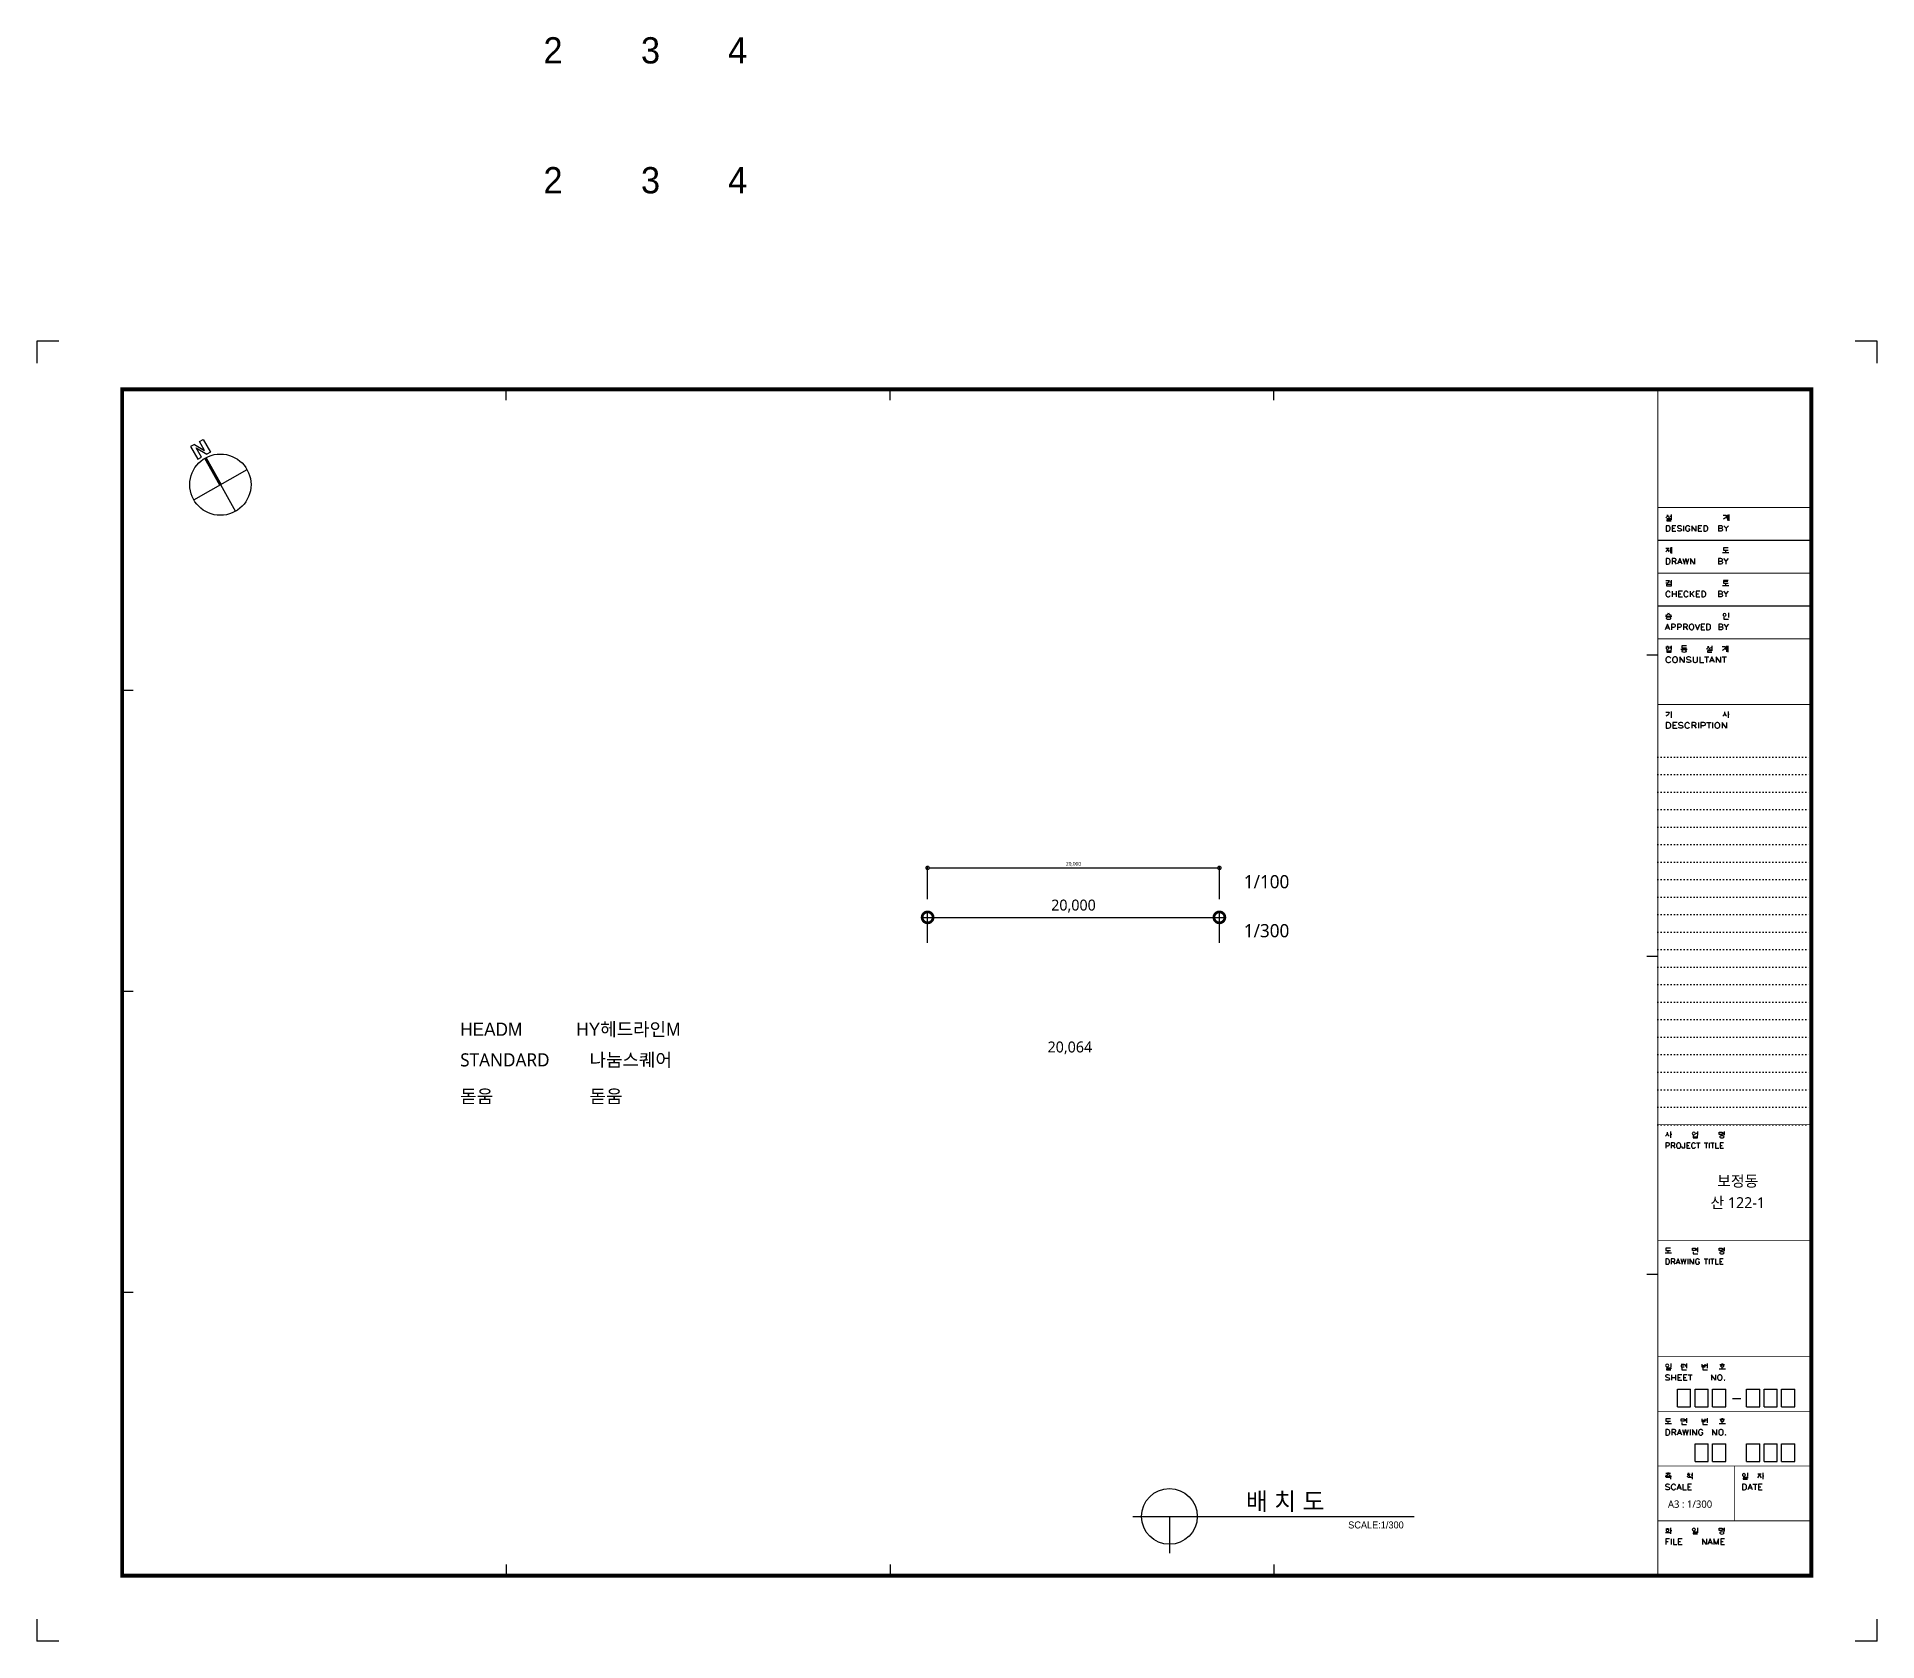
# Model space of a CAD drawing. Header units: millimetres. Extents: x 107602 to 329326, y 78309 to 188874.
# Drawn here: x 107602 to 233752, y 78309 to 188269 of the extents above; entities that cross this region are included whole.
import ezdxf
from ezdxf.enums import TextEntityAlignment as Align

# ---------------------------------------------------------------- set-up
doc = ezdxf.new("R2010")
doc.units = ezdxf.units.MM
doc.header["$LTSCALE"] = 300
doc.linetypes.add('DOT', pattern=[0.25, 0, -0.25])
for name, color, linetype in [('DIM', 7, 'Continuous'), ('sheet', 7, 'Continuous'), ('SYM', 7, 'Continuous'), ('TXT', 3, 'Continuous')]:
    doc.layers.add(name, color=color, linetype=linetype)
doc.styles.add('HEADM', font='H2HDRM.TTF')
doc.styles.get("Standard").update_dxf_attribs({"font": 'NanumGothic.ttf'})
doc.styles.add('돋움', font='')
doc.styles.get('돋움').set_extended_font_data('Dotum')
doc.dimstyles.new('MAdim100', dxfattribs={"dimscale": 100, "dimtxt": 2.5, "dimasz": 5, "dimexe": 1.5, "dimexo": 2, "dimgap": 1, "dimtad": 1, "dimtoh": 1, "dimdec": 0, "dimzin": 0, "dimdsep": 46, "dimlunit": 6, "dimtxsty": 'Standard', "dimblk": 'DOTSMALL', "dimcen": 1.5, "dimdle": 1.5, "dimclrd": 1, "dimclre": 1, "dimclrt": 3, "dimazin": 0, "dimtfac": 1, "dimtdec": 0, "dimtix": 1, "dimtmove": 2, "dimatfit": 3, "dimldrblk": 'DOTSMALL', "dimfxl": 1.5, "dimtolj": 1, "dimtzin": 0, "dimlwd": -1, "dimlwe": -1, "dimarcsym": 0})
doc.dimstyles.new('MAdim100-N.LINE', dxfattribs={"dimscale": 300, "dimtxt": 2.5, "dimasz": 5, "dimexe": 1.5, "dimexo": 2, "dimgap": 1, "dimtad": 1, "dimtoh": 1, "dimdec": 0, "dimzin": 0, "dimdsep": 46, "dimlunit": 6, "dimtxsty": 'Standard', "dimblk": 'DOTSMALL', "dimcen": 1.5, "dimdle": 1.5, "dimse1": 1, "dimse2": 1, "dimsd1": 1, "dimsd2": 1, "dimclrd": 1, "dimclre": 1, "dimclrt": 3, "dimazin": 0, "dimtfac": 1, "dimtdec": 0, "dimtix": 1, "dimtmove": 2, "dimatfit": 3, "dimldrblk": 'DOTSMALL', "dimfxl": 1.5, "dimtolj": 1, "dimtzin": 0, "dimlwd": -1, "dimlwe": -1, "dimarcsym": 0})
doc.dimstyles.new('MAdim300', dxfattribs={"dimscale": 300, "dimtxt": 2.5, "dimasz": 5, "dimexe": 1.5, "dimexo": 2, "dimgap": 1, "dimtad": 1, "dimtoh": 1, "dimdec": 0, "dimzin": 0, "dimdsep": 46, "dimlunit": 6, "dimtxsty": 'Standard', "dimblk": 'DOTSMALL', "dimcen": 1.5, "dimdle": 1.5, "dimclrd": 1, "dimclre": 1, "dimclrt": 3, "dimazin": 0, "dimtfac": 1, "dimtdec": 0, "dimtix": 1, "dimtmove": 2, "dimatfit": 3, "dimldrblk": 'DOTSMALL', "dimfxl": 1.5, "dimtolj": 1, "dimtzin": 0, "dimlwd": -1, "dimlwe": -1, "dimarcsym": 0})

msp = doc.modelspace()

# ---------------------------------------------------------------- texts
at = {"layer": 'DIM'}
for s, p in [('1/100', (190338.2, 129912.7)), ('1/300', (190338.2, 126555.5))]:
    msp.add_text(s, height=900, dxfattribs=at).set_placement(p)
at = {"layer": 'TXT'}
for s, height, style, p in [('2 ', 1800, 'HEADM', (142332.1, 186442.2)), ('3', 1800, 'HEADM', (149014.6, 186442.2)), ('4', 1800, 'HEADM', (154985.2, 186442.2)), ('2 ', 1800, 'HEADM', (142332.1, 177539.2)), ('3', 1800, 'HEADM', (149014.6, 177539.2)), ('4', 1800, 'HEADM', (154985.2, 177539.2)), ('HEADM', 900, 'HEADM', (136625.5, 119801)), ('HY헤드라인M', 900, 'HEADM', (144583.9, 119801)), ('돋움', 900, '돋움', (136625.5, 115203.7)), ('돋움', 900, '돋움', (145488.3, 115203.7))]:
    msp.add_text(s, height=height, dxfattribs=dict(at, style=style)).set_placement(p)
for s, height, p in [('STANDARD', 900, (136625.5, 117701)), ('나눔스퀘어', 900, (145488.3, 117701)), ('A3 : 1/300', 500, (219408, 87453))]:
    msp.add_text(s, height=height, dxfattribs=at).set_placement(p)
for s, p in [('보정동', (224195.3, 109852.7)), ('산 122-1', (224195.3, 108381.4))]:
    msp.add_text(s, height=750, dxfattribs=at).set_placement(p, align=Align.MIDDLE)
at = {"layer": 'TXT', "style": 'HEADM'}
for s, height, p in [('배 치 도', 1200, (193177.1, 87904.7, 1000)), ('SCALE:1/300', 480, (199395.1, 86284.7, 1000))]:
    msp.add_text(s, height=height, dxfattribs=at).set_placement(p, align=Align.MIDDLE)

# ---------------------------------------------------------------- blocks, each defined once
blk = doc.blocks.new('MA. A3 sheet')
at = {"layer": 'sheet', "color": 9}
for p, q in [((500, 29700), (0, 29700)), ((0, 29700), (0, 29200)), ((42050, 29700), (41550, 29700)), ((42050, 29200), (42050, 29700)), ((10722, 28350), (10722, 28600)), ((19495, 28350), (19495, 28600)), ((28267, 28350), (28267, 28600)), ((37040, 22525), (36790, 22525)), ((1950, 21725), (2200, 21725)), ((36790, 15650), (37040, 15650)), ((1950, 14850), (2200, 14850)), ((37040, 8375), (36790, 8375)), ((1950, 7975), (2200, 7975)), ((10722, 1750), (10722, 1500)), ((19495, 1750), (19495, 1500)), ((28267, 1750), (28267, 1500)), ((0, 500), (0, 0)), ((42050, 0), (42050, 500)), ((500, 0), (0, 0)), ((42050, 0), (41550, 0))]:
    blk.add_line(p, q, dxfattribs=at)
at = {"layer": 'sheet', "color": 9, "linetype": 'DOT'}
for p, q in [((37040, 20200), (40548, 20200)), ((37040, 19800), (40548, 19800)), ((37040, 19400), (40548, 19400)), ((37040, 19000), (40548, 19000)), ((37040, 18600), (40548, 18600)), ((37040, 18200), (40548, 18200)), ((37040, 17800), (40548, 17800)), ((37040, 17400), (40548, 17400)), ((37040, 17000), (40548, 17000)), ((37040, 16600), (40548, 16600)), ((37040, 16200), (40548, 16200)), ((37040, 15800), (40548, 15800)), ((37040, 15400), (40548, 15400)), ((37040, 15000), (40548, 15000)), ((37040, 14600), (40548, 14600)), ((37040, 14200), (40548, 14200)), ((37040, 13800), (40548, 13800)), ((37040, 13400), (40548, 13400)), ((37040, 13000), (40548, 13000)), ((37040, 12600), (40548, 12600)), ((37040, 12200), (40548, 12200)), ((37040, 11800), (40548, 11800))]:
    blk.add_line(p, q, dxfattribs=at)
at = {"layer": 'sheet', "color": 7}
for p, q in [((37488, 5355), (37488, 5755)), ((37488, 5755), (37788, 5755)), ((37788, 5355), (37788, 5755)), ((37888, 5755), (38188, 5755)), ((37888, 5355), (37888, 5755)), ((38188, 5355), (38188, 5755)), ((38288, 5755), (38588, 5755)), ((38288, 5355), (38288, 5755)), ((38588, 5355), (38588, 5755)), ((38741, 5548), (38938, 5548)), ((39065, 5755), (39365, 5755)), ((39065, 5355), (39065, 5755)), ((39365, 5355), (39365, 5755)), ((39465, 5755), (39765, 5755)), ((39465, 5355), (39465, 5755)), ((39765, 5355), (39765, 5755)), ((39865, 5755), (40165, 5755)), ((39865, 5355), (39865, 5755)), ((40165, 5355), (40165, 5755)), ((37488, 5355), (37788, 5355)), ((37888, 5355), (38188, 5355)), ((38288, 5355), (38588, 5355)), ((39065, 5355), (39365, 5355)), ((39465, 5355), (39765, 5355)), ((39865, 5355), (40165, 5355)), ((37888, 4105), (37888, 4505)), ((37888, 4505), (38188, 4505)), ((38188, 4105), (38188, 4505)), ((38288, 4505), (38588, 4505)), ((38288, 4105), (38288, 4505)), ((38588, 4105), (38588, 4505)), ((39065, 4505), (39365, 4505)), ((39065, 4105), (39065, 4505)), ((39365, 4105), (39365, 4505)), ((39465, 4105), (39465, 4505)), ((39465, 4505), (39765, 4505)), ((39765, 4105), (39765, 4505)), ((39865, 4505), (40165, 4505)), ((39865, 4105), (39865, 4505)), ((40165, 4105), (40165, 4505)), ((37888, 4105), (38188, 4105)), ((38288, 4105), (38588, 4105)), ((39065, 4105), (39365, 4105)), ((39465, 4105), (39765, 4105)), ((39865, 4105), (40165, 4105))]:
    blk.add_line(p, q, dxfattribs=at)
at = {"layer": 'sheet', "color": 9, "const_width": 90}
blk.add_lwpolyline([(40548, 1500), (40548, 28600), (1950, 28600), (1950, 1500)], close=True, dxfattribs=at)
at = {"layer": 'sheet', "color": 9}
for points, const_width in [([(37040, 1538), (37040, 28599)], 25), ([(40555, 25899), (37048, 25899)], 25), ([(40555, 25149), (37048, 25149)], 25), ([(40555, 24399), (37048, 24399)], 25), ([(40555, 23649), (37048, 23649)], 25), ([(40555, 22899), (37048, 22899)], 25), ([(40555, 21399), (37048, 21399)], 25), ([(37040, 11800), (40548, 11800)], 17.5), ([(37040, 9150), (40548, 9150)], 17.5), ([(37040, 6500), (40548, 6500)], 17.5), ([(37040, 5250), (40548, 5250)], 17.5), ([(37040, 4000), (40548, 4000)], 17.5), ([(38794, 4000), (38794, 2750)], 17.5), ([(37040, 2750), (40548, 2750)], 17.5)]:
    blk.add_lwpolyline(points, dxfattribs=dict(at, const_width=const_width))
at = {"layer": 'sheet', "color": 7}
for points in [[(37218, 25665, 0.3), (37260, 25734, 0.283333), (37304, 25664, 0.283333)], [(38529, 25724), (38601, 25724, -0.358333), (38529, 25634)], [(37224, 24884, 0.158333), (37260, 24962, 0.158333)], [(37260, 24974), (37260, 24962, 0.158333), (37296, 24884, 0.158333)], [(37224, 24230), (37296, 24230, -0.441667), (37233, 24170)], [(37224, 23444, 0.308333), (37284, 23492, 0.308333), (37344, 23444, 0.308333)], [(37233, 23379, 0.416667), (37233, 23364, 0.133333), (37253, 23352, 0.15), (37316, 23352, 0.133333), (37335, 23364, 0.133333)], [(37253, 23391, 0.15), (37233, 23379, 0.15)], [(37335, 23364, 0.416667), (37335, 23379, 0.133333), (37316, 23391, 0.15), (37253, 23391, 0.15)], [(38539, 23468, 0.525), (38539, 23426, 0.391667), (38587, 23426, 0.391667)], [(38587, 23426, 0.525), (38587, 23468, 0.391667), (38539, 23468, 0.391667)], [(38147, 22665, 0.3), (38189, 22734, 0.283333), (38233, 22664, 0.283333)], [(38508, 22724), (38580, 22724, -0.358333), (38508, 22634)], [(37281, 22700, 0.3), (37239, 22700, 0.633333), (37239, 22670, 0.633333)], [(37239, 22670, 0.3), (37281, 22670, 0.633333), (37281, 22700, 0.633333)], [(37588, 22629, 0.416667), (37588, 22614, 0.133333), (37607, 22602, 0.15), (37670, 22602, 0.133333), (37690, 22614, 0.133333)], [(37607, 22641, 0.15), (37588, 22629, 0.15)], [(37690, 22614, 0.416667), (37690, 22629, 0.133333), (37670, 22641, 0.15), (37607, 22641, 0.15)], [(37224, 21224), (37296, 21224, -0.358333), (37224, 21134)], [(38565, 21230), (38565, 21213, -0.175), (38523, 21134)], [(38565, 21213, 0.166667), (38608, 21134, 0.166667)], [(37253, 11631), (37253, 11614, -0.175), (37211, 11535)], [(37253, 11614, 0.166667), (37296, 11535, 0.166667)], [(37837, 11619, 0.525), (37837, 11577, 0.391667), (37885, 11577, 0.391667)], [(37885, 11619, 0.391667), (37837, 11619, 0.391667)], [(37885, 11577, 0.525), (37885, 11619, 0.525)], [(38476, 11542, 0.133333), (38457, 11530, 0.416667), (38457, 11515, 0.133333), (38476, 11503, 0.183333), (38527, 11503, 0.183333)], [(38527, 11503, 0.133333), (38547, 11515, 0.416667), (38547, 11530, 0.133333), (38527, 11542, 0.183333), (38476, 11542, 0.183333)], [(38476, 8892, 0.133333), (38457, 8880, 0.416667), (38457, 8865, 0.416667)], [(38457, 8865, 0.133333), (38476, 8853, 0.183333), (38527, 8853, 0.133333), (38547, 8865, 0.416667), (38547, 8880, 0.416667)], [(38547, 8880, 0.133333), (38527, 8892, 0.183333), (38476, 8892, 0.183333)], [(37227, 6319, 0.525), (37227, 6277, 0.391667), (37275, 6277, 0.391667)], [(37275, 6277, 0.525), (37275, 6319, 0.391667), (37227, 6319, 0.391667)], [(38495, 6302, 0.191667), (38473, 6290, 0.35), (38473, 6281, 0.175), (38494, 6269, 0.175)], [(38494, 6269, 0.091667), (38527, 6269, 0.091667)], [(38527, 6302, 0.1), (38495, 6302, 0.1)], [(38548, 6290, 0.175), (38527, 6302, 0.175)], [(38527, 6269, 0.175), (38548, 6281, 0.35), (38548, 6290, 0.35)], [(38495, 5052, 0.191667), (38473, 5040, 0.35), (38473, 5031, 0.175), (38494, 5019, 0.175)], [(38527, 5052, 0.1), (38495, 5052, 0.1)], [(38548, 5040, 0.175), (38527, 5052, 0.175)], [(38494, 5019, 0.091667), (38527, 5019, 0.175), (38548, 5031, 0.35), (38548, 5040, 0.35)], [(37223, 3793, 0.291667), (37277, 3828, 0.291667)], [(37277, 3828, 0.291667), (37331, 3793, 0.291667)], [(37706, 3765, 0.316667), (37742, 3819, 0.316667), (37778, 3765, 0.316667)], [(38981, 3819, 0.525), (38981, 3777, 0.525)], [(39029, 3819, 0.391667), (38981, 3819, 0.391667)], [(39029, 3777, 0.525), (39029, 3819, 0.525)], [(39325, 3735, 0.158333), (39361, 3813, 0.158333)], [(39361, 3825), (39361, 3813, 0.158333), (39397, 3735, 0.158333)], [(38981, 3777, 0.391667), (39029, 3777, 0.391667)], [(37236, 2546, 0.525), (37236, 2516, 0.525)], [(37281, 2546, 0.35), (37236, 2546, 0.35)], [(37281, 2516, 0.525), (37281, 2546, 0.525)], [(37837, 2569, 0.525), (37837, 2527, 0.391667), (37885, 2527, 0.391667)], [(37885, 2527, 0.525), (37885, 2569, 0.391667), (37837, 2569, 0.391667)], [(37236, 2516, 0.35), (37281, 2516, 0.35)], [(38457, 2480, 0.416667), (38457, 2465, 0.416667)], [(38476, 2492, 0.133333), (38457, 2480, 0.133333)], [(38457, 2465, 0.133333), (38476, 2453, 0.183333), (38527, 2453, 0.183333)], [(38547, 2480, 0.133333), (38527, 2492, 0.183333), (38476, 2492, 0.183333)], [(38527, 2453, 0.133333), (38547, 2465, 0.133333)], [(38547, 2465, 0.416667), (38547, 2480, 0.416667)]]:
    blk.add_lwpolyline(points, format="xyb", dxfattribs=at)
for points in [[(37314, 25703), (37344, 25703)], [(37344, 25742), (37344, 25659)], [(38607, 25691), (38631, 25691)], [(38607, 25661), (38631, 25661)], [(38631, 25736), (38631, 25604)], [(38658, 25742), (38658, 25598)], [(37242, 25646), (37344, 25646), (37344, 25622), (37242, 25622), (37242, 25598), (37344, 25598)], [(37453, 25485), (37367, 25485), (37367, 25359), (37453, 25359)], [(37367, 25425), (37420, 25425)], [(37578, 25467), (37565, 25479), (37545, 25485), (37519, 25485), (37499, 25479), (37486, 25467), (37486, 25455), (37492, 25443), (37499, 25437), (37512, 25431), (37552, 25419), (37565, 25413), (37572, 25407), (37578, 25395), (37578, 25377), (37565, 25365), (37545, 25359), (37519, 25359), (37499, 25365), (37486, 25377)], [(37624, 25485), (37624, 25359)], [(37770, 25455), (37763, 25467), (37750, 25479), (37737, 25485), (37710, 25485), (37697, 25479), (37684, 25467), (37677, 25455), (37671, 25437), (37671, 25407), (37677, 25389), (37684, 25377), (37697, 25365), (37710, 25359), (37737, 25359), (37750, 25365), (37763, 25377), (37770, 25389), (37770, 25407), (37737, 25407)], [(37908, 25485), (37908, 25359), (37816, 25485), (37816, 25359)], [(38047, 25485), (37961, 25485), (37961, 25359), (38047, 25359)], [(37961, 25425), (38014, 25425)], [(38425, 25425), (38484, 25425), (38504, 25431), (38511, 25437), (38517, 25449), (38517, 25461), (38511, 25473), (38504, 25479), (38484, 25485), (38425, 25485), (38425, 25359)], [(38484, 25425), (38504, 25419), (38511, 25413), (38517, 25401), (38517, 25383), (38511, 25371), (38504, 25365), (38484, 25359), (38425, 25359)], [(38544, 25485), (38596, 25425), (38596, 25359)], [(38649, 25485), (38596, 25425)], [(37224, 24974), (37296, 24974)], [(37302, 24929), (37326, 24929)], [(37326, 24986), (37326, 24854)], [(37353, 24992), (37353, 24848)], [(38517, 24869), (38661, 24869)], [(38643, 24980), (38535, 24980), (38535, 24926), (38643, 24926)], [(38589, 24869), (38589, 24905)], [(37367, 24675), (37426, 24675), (37446, 24681), (37453, 24687), (37459, 24699), (37459, 24711), (37453, 24723), (37446, 24729), (37426, 24735), (37367, 24735), (37367, 24609)], [(37413, 24675), (37459, 24609)], [(37591, 24609), (37539, 24735), (37486, 24609)], [(37506, 24651), (37572, 24651)], [(37611, 24735), (37644, 24609), (37677, 24735), (37710, 24609), (37743, 24735)], [(37875, 24735), (37875, 24609), (37783, 24735), (37783, 24609)], [(38422, 24675), (38481, 24675), (38501, 24681), (38508, 24687), (38514, 24699), (38514, 24711), (38508, 24723), (38501, 24729), (38481, 24735), (38422, 24735), (38422, 24609)], [(38481, 24675), (38501, 24669), (38508, 24663), (38514, 24651), (38514, 24633), (38508, 24621), (38501, 24615), (38481, 24609), (38422, 24609)], [(38541, 24735), (38593, 24675), (38593, 24609)], [(38646, 24735), (38593, 24675)], [(37321, 23955), (37314, 23967), (37301, 23979), (37288, 23985), (37261, 23985), (37248, 23979), (37235, 23967), (37228, 23955), (37222, 23937), (37222, 23907), (37228, 23889), (37235, 23877), (37248, 23865), (37261, 23859), (37288, 23859), (37301, 23865), (37314, 23877), (37321, 23889)], [(37233, 24170), (37224, 24170)], [(37242, 24146), (37344, 24146), (37344, 24101), (37242, 24101), (37242, 24146)], [(37314, 24203), (37344, 24203)], [(37344, 24242), (37344, 24159)], [(37367, 23985), (37367, 23859)], [(37459, 23985), (37459, 23859)], [(37598, 23985), (37512, 23985), (37512, 23859), (37598, 23859)], [(37730, 23955), (37723, 23967), (37710, 23979), (37697, 23985), (37671, 23985), (37657, 23979), (37644, 23967), (37638, 23955), (37631, 23937), (37631, 23907), (37638, 23889), (37644, 23877), (37657, 23865), (37671, 23859), (37697, 23859), (37710, 23865), (37723, 23877), (37730, 23889)], [(37869, 23985), (37776, 23901)], [(37776, 23985), (37776, 23859)], [(38001, 23985), (37915, 23985), (37915, 23859), (38001, 23859)], [(38423, 23925), (38482, 23925), (38502, 23931), (38509, 23937), (38515, 23949), (38515, 23961), (38509, 23973), (38502, 23979), (38482, 23985), (38423, 23985), (38423, 23859)], [(38517, 24119), (38661, 24119)], [(38643, 24230), (38535, 24230), (38535, 24174), (38643, 24174)], [(38641, 24206), (38535, 24206)], [(38542, 23985), (38594, 23925), (38594, 23859)], [(38589, 24119), (38589, 24155)], [(38647, 23985), (38594, 23925)], [(37367, 23925), (37459, 23925)], [(37512, 23925), (37565, 23925)], [(37809, 23931), (37869, 23859)], [(37915, 23925), (37968, 23925)], [(38482, 23925), (38502, 23919), (38509, 23913), (38515, 23901), (38515, 23883), (38509, 23871), (38502, 23865), (38482, 23859), (38423, 23859)], [(37314, 23109), (37261, 23235), (37209, 23109)], [(37212, 23420), (37356, 23420)], [(37228, 23151), (37294, 23151)], [(37347, 23169), (37407, 23169), (37426, 23175), (37433, 23181), (37440, 23193), (37440, 23211), (37433, 23223), (37426, 23229), (37407, 23235), (37347, 23235), (37347, 23109)], [(37486, 23169), (37545, 23169), (37565, 23175), (37572, 23181), (37578, 23193), (37578, 23211), (37572, 23223), (37565, 23229), (37545, 23235), (37486, 23235), (37486, 23109)], [(37624, 23175), (37684, 23175), (37704, 23181), (37710, 23187), (37717, 23199), (37717, 23211), (37710, 23223), (37704, 23229), (37684, 23235), (37624, 23235), (37624, 23109)], [(37671, 23175), (37717, 23109)], [(37888, 23235), (37941, 23109), (37994, 23235)], [(38113, 23235), (38027, 23235), (38027, 23109), (38113, 23109)], [(38027, 23175), (38080, 23175)], [(38430, 23175), (38489, 23175), (38509, 23181), (38515, 23187), (38522, 23199), (38522, 23211), (38515, 23223), (38509, 23229), (38489, 23235), (38430, 23235), (38430, 23109)], [(38489, 23175), (38509, 23169), (38515, 23163), (38522, 23151), (38522, 23133), (38515, 23121), (38509, 23115), (38489, 23109), (38430, 23109)], [(38547, 23396), (38547, 23351), (38652, 23351)], [(38548, 23235), (38601, 23175), (38601, 23109)], [(38654, 23235), (38601, 23175)], [(38649, 23492), (38649, 23385)], [(37224, 22718), (37296, 22718)], [(37245, 22734), (37275, 22734)], [(37314, 22715), (37344, 22715)], [(37344, 22742), (37344, 22658)], [(37693, 22736), (37585, 22736), (37585, 22691), (37693, 22691)], [(38273, 22742), (38273, 22659)], [(38610, 22736), (38610, 22604)], [(38637, 22742), (38637, 22598)], [(37332, 22455), (37324, 22467), (37310, 22479), (37296, 22485), (37267, 22485), (37252, 22479), (37238, 22467), (37231, 22455), (37224, 22437), (37224, 22407), (37231, 22389), (37238, 22377), (37252, 22365), (37267, 22359), (37296, 22359), (37310, 22365), (37324, 22377), (37332, 22389)], [(37242, 22649), (37242, 22598), (37344, 22598), (37344, 22649)], [(37242, 22625), (37344, 22625)], [(37314, 22691), (37344, 22691)], [(37641, 22485), (37641, 22359), (37540, 22485), (37540, 22359)], [(37567, 22667), (37711, 22667)], [(37639, 22667), (37639, 22688)], [(37792, 22467), (37778, 22479), (37756, 22485), (37728, 22485), (37706, 22479), (37692, 22467), (37692, 22455), (37699, 22443), (37706, 22437), (37720, 22431), (37764, 22419), (37778, 22413), (37785, 22407), (37792, 22395), (37792, 22377), (37778, 22365), (37756, 22359), (37728, 22359), (37706, 22365), (37692, 22377)], [(37843, 22485), (37843, 22395), (37850, 22377), (37864, 22365), (37886, 22359), (37900, 22359), (37922, 22365), (37936, 22377), (37944, 22395), (37944, 22485)], [(38001, 22485), (38001, 22359), (38088, 22359)], [(38102, 22485), (38203, 22485)], [(38152, 22485), (38152, 22359)], [(38171, 22646), (38273, 22646), (38273, 22622), (38171, 22622), (38171, 22598), (38273, 22598)], [(38332, 22359), (38275, 22485), (38217, 22359)], [(38239, 22401), (38311, 22401)], [(38243, 22703), (38273, 22703)], [(38469, 22485), (38469, 22359), (38368, 22485), (38368, 22359)], [(38505, 22485), (38606, 22485)], [(38556, 22485), (38556, 22359)], [(38586, 22691), (38610, 22691)], [(38586, 22661), (38610, 22661)], [(37344, 21242), (37344, 21098)], [(38643, 21242), (38643, 21098)], [(38643, 21179), (38667, 21179)], [(37476, 20985), (37382, 20985), (37382, 20859), (37476, 20859)], [(37382, 20925), (37440, 20925)], [(37612, 20967), (37598, 20979), (37576, 20985), (37548, 20985), (37526, 20979), (37512, 20967), (37512, 20955), (37519, 20943), (37526, 20937), (37540, 20931), (37584, 20919), (37598, 20913), (37605, 20907), (37612, 20895), (37612, 20877), (37598, 20865), (37576, 20859), (37548, 20859), (37526, 20865), (37512, 20877)], [(37764, 20955), (37756, 20967), (37742, 20979), (37728, 20985), (37699, 20985), (37684, 20979), (37670, 20967), (37663, 20955), (37656, 20937), (37656, 20907), (37663, 20889), (37670, 20877), (37684, 20865), (37699, 20859), (37728, 20859), (37742, 20865), (37756, 20877), (37764, 20889)], [(37814, 20925), (37879, 20925), (37900, 20931), (37908, 20937), (37915, 20949), (37915, 20961), (37908, 20973), (37900, 20979), (37879, 20985), (37814, 20985), (37814, 20859)], [(37864, 20925), (37915, 20859)], [(37965, 20985), (37965, 20859)], [(38023, 20919), (38088, 20919), (38109, 20925), (38116, 20931), (38124, 20943), (38124, 20961), (38116, 20973), (38109, 20979), (38088, 20985), (38023, 20985), (38023, 20859)], [(38152, 20985), (38253, 20985)], [(38203, 20985), (38203, 20859)], [(38289, 20985), (38289, 20859)], [(38606, 20985), (38606, 20859), (38505, 20985), (38505, 20859)], [(37219, 11320), (37273, 11320), (37291, 11326), (37297, 11332), (37303, 11344), (37303, 11362), (37297, 11374), (37291, 11380), (37273, 11386), (37219, 11386), (37219, 11260)], [(37331, 11643), (37331, 11499)], [(37331, 11580), (37355, 11580)], [(37345, 11326), (37399, 11326), (37417, 11332), (37423, 11338), (37429, 11350), (37429, 11362), (37423, 11374), (37417, 11380), (37399, 11386), (37345, 11386), (37345, 11260)], [(37651, 11386), (37651, 11290), (37645, 11272), (37639, 11266), (37627, 11260), (37615, 11260), (37603, 11266), (37597, 11272), (37591, 11290), (37591, 11302)], [(37777, 11386), (37699, 11386), (37699, 11260)], [(37897, 11356), (37891, 11368), (37879, 11380), (37867, 11386), (37843, 11386), (37831, 11380), (37819, 11368), (37813, 11356), (37807, 11338), (37807, 11308), (37813, 11290), (37819, 11278), (37831, 11266), (37843, 11260), (37867, 11260), (37879, 11266), (37891, 11278), (37897, 11290)], [(37844, 11550), (37844, 11499), (37946, 11499), (37946, 11550)], [(37844, 11526), (37946, 11526)], [(37916, 11604), (37946, 11604)], [(37921, 11386), (38005, 11386)], [(37946, 11643), (37946, 11560)], [(37963, 11386), (37963, 11260)], [(38100, 11386), (38184, 11386)], [(38142, 11386), (38142, 11260)], [(38214, 11386), (38214, 11260)], [(38244, 11386), (38328, 11386)], [(38286, 11386), (38286, 11260)], [(38358, 11386), (38358, 11260), (38430, 11260)], [(38437, 11575), (38437, 11631), (38508, 11631), (38508, 11575), (38437, 11575)], [(38538, 11386), (38460, 11386), (38460, 11260)], [(38526, 11616), (38556, 11616)], [(38526, 11592), (38556, 11592)], [(38556, 11643), (38556, 11559)], [(37387, 11326), (37429, 11260)], [(37699, 11326), (37747, 11326)], [(37699, 11260), (37777, 11260)], [(38460, 11326), (38508, 11326)], [(38460, 11260), (38538, 11260)], [(37205, 8870), (37349, 8870)], [(37331, 8981), (37223, 8981), (37223, 8927), (37331, 8927)], [(37277, 8870), (37277, 8906)], [(37828, 8925), (37828, 8981), (37898, 8981), (37898, 8925), (37828, 8925)], [(37844, 8897), (37844, 8852), (37949, 8852)], [(37916, 8964), (37946, 8964)], [(37916, 8940), (37946, 8940)], [(37946, 8993), (37946, 8886)], [(38437, 8925), (38437, 8981), (38508, 8981), (38508, 8925), (38437, 8925)], [(38526, 8966), (38556, 8966)], [(38526, 8942), (38556, 8942)], [(38556, 8993), (38556, 8909)], [(37345, 8676), (37399, 8676), (37417, 8682), (37423, 8688), (37429, 8700), (37429, 8712), (37423, 8724), (37417, 8730), (37399, 8736), (37345, 8736), (37345, 8610)], [(37387, 8676), (37429, 8610)], [(37549, 8610), (37501, 8736), (37453, 8610)], [(37471, 8652), (37531, 8652)], [(37567, 8736), (37597, 8610), (37627, 8736), (37657, 8610), (37687, 8736)], [(37723, 8736), (37723, 8610)], [(37855, 8736), (37855, 8610), (37771, 8736), (37771, 8610)], [(37987, 8706), (37981, 8718), (37969, 8730), (37957, 8736), (37933, 8736), (37921, 8730), (37909, 8718), (37903, 8706), (37897, 8688), (37897, 8658), (37903, 8640), (37909, 8628), (37921, 8616), (37933, 8610), (37957, 8610), (37969, 8616), (37981, 8628), (37987, 8640), (37987, 8658), (37957, 8658)], [(38094, 8736), (38178, 8736)], [(38136, 8736), (38136, 8610)], [(38208, 8736), (38208, 8610)], [(38238, 8736), (38322, 8736)], [(38280, 8736), (38280, 8610)], [(38352, 8736), (38352, 8610), (38424, 8610)], [(38532, 8736), (38454, 8736), (38454, 8610)], [(38454, 8676), (38502, 8676)], [(38454, 8610), (38532, 8610)], [(37337, 6343), (37337, 6259)], [(37571, 6331), (37643, 6331), (37643, 6304), (37571, 6304), (37571, 6268), (37643, 6268)], [(37661, 6314), (37691, 6314)], [(37691, 6343), (37691, 6236)], [(38046, 6331), (38046, 6268), (38118, 6268), (38118, 6331)], [(38166, 6343), (38166, 6238)], [(38456, 6319), (38564, 6319)], [(38489, 6335), (38531, 6335)], [(37307, 6068), (37294, 6080), (37274, 6086), (37247, 6086), (37228, 6080), (37214, 6068), (37214, 6056), (37221, 6044), (37228, 6038), (37241, 6032), (37280, 6020), (37294, 6014), (37300, 6008), (37307, 5996), (37307, 5978), (37294, 5966), (37274, 5960), (37247, 5960), (37228, 5966), (37214, 5978)], [(37235, 6247), (37337, 6247), (37337, 6223), (37235, 6223), (37235, 6199), (37337, 6199)], [(37353, 6086), (37353, 5960)], [(37353, 6026), (37445, 6026)], [(37445, 6086), (37445, 5960)], [(37584, 6086), (37498, 6086), (37498, 5960), (37584, 5960)], [(37498, 6026), (37551, 6026)], [(37589, 6247), (37589, 6202), (37694, 6202)], [(37709, 6086), (37624, 6086), (37624, 5960), (37709, 5960)], [(37624, 6026), (37676, 6026)], [(37661, 6290), (37691, 6290)], [(37729, 6086), (37822, 6086)], [(37775, 6086), (37775, 5960)], [(38046, 6301), (38118, 6301)], [(38064, 6247), (38064, 6202), (38169, 6202)], [(38136, 6304), (38166, 6304)], [(38356, 6086), (38356, 5960), (38263, 6086), (38263, 5960)], [(38438, 6220), (38582, 6220)], [(38510, 6220), (38510, 6256)], [(37331, 5081), (37223, 5081), (37223, 5027), (37331, 5027)], [(37573, 5025), (37573, 5081), (37643, 5081), (37643, 5025), (37573, 5025)], [(37661, 5064), (37691, 5064)], [(37691, 5093), (37691, 4986)], [(38046, 5081), (38046, 5018), (38118, 5018), (38118, 5081)], [(38046, 5051), (38118, 5051)], [(38136, 5054), (38166, 5054)], [(38166, 5093), (38166, 4988)], [(38456, 5069), (38564, 5069)], [(38489, 5085), (38531, 5085)], [(37205, 4970), (37349, 4970)], [(37277, 4970), (37277, 5006)], [(37360, 4776), (37419, 4776), (37439, 4782), (37445, 4788), (37452, 4800), (37452, 4812), (37445, 4824), (37439, 4830), (37419, 4836), (37360, 4836), (37360, 4710)], [(37406, 4776), (37452, 4710)], [(37584, 4710), (37531, 4836), (37478, 4710)], [(37498, 4752), (37564, 4752)], [(37589, 4997), (37589, 4952), (37694, 4952)], [(37604, 4836), (37637, 4710), (37670, 4836), (37703, 4710), (37736, 4836)], [(37661, 5040), (37691, 5040)], [(37775, 4836), (37775, 4710)], [(37921, 4836), (37921, 4710), (37828, 4836), (37828, 4710)], [(38066, 4806), (38059, 4818), (38046, 4830), (38033, 4836), (38006, 4836), (37993, 4830), (37980, 4818), (37973, 4806), (37967, 4788), (37967, 4758), (37973, 4740), (37980, 4728), (37993, 4716), (38006, 4710), (38033, 4710), (38046, 4716), (38059, 4728), (38066, 4740), (38066, 4758), (38033, 4758)], [(38064, 4997), (38064, 4952), (38169, 4952)], [(38382, 4836), (38382, 4710), (38290, 4836), (38290, 4710)], [(38438, 4970), (38582, 4970)], [(38510, 4970), (38510, 5006)], [(37331, 3828), (37223, 3828)], [(37256, 3844), (37298, 3844)], [(37706, 3819), (37778, 3819)], [(37727, 3835), (37757, 3835)], [(37796, 3804), (37826, 3804)], [(37826, 3843), (37826, 3760)], [(39090, 3843), (39090, 3759)], [(39325, 3825), (39397, 3825)], [(39439, 3843), (39439, 3699)], [(37205, 3771), (37349, 3771)], [(37307, 3568), (37294, 3580), (37274, 3586), (37247, 3586), (37228, 3580), (37214, 3568), (37214, 3556), (37221, 3544), (37228, 3538), (37241, 3532), (37280, 3520), (37294, 3514), (37300, 3508), (37307, 3496), (37307, 3478), (37294, 3466), (37274, 3460), (37247, 3460), (37228, 3466), (37214, 3478)], [(37223, 3747), (37331, 3747), (37331, 3699)], [(37277, 3771), (37277, 3751)], [(37445, 3556), (37439, 3568), (37426, 3580), (37412, 3586), (37386, 3586), (37373, 3580), (37360, 3568), (37353, 3556), (37346, 3538), (37346, 3508), (37353, 3490), (37360, 3478), (37373, 3466), (37386, 3460), (37412, 3460), (37426, 3466), (37439, 3478), (37445, 3490)], [(37577, 3460), (37525, 3586), (37472, 3460)], [(37492, 3502), (37558, 3502)], [(37610, 3586), (37610, 3460), (37690, 3460)], [(37808, 3586), (37723, 3586), (37723, 3460), (37808, 3460)], [(37723, 3526), (37775, 3526)], [(37726, 3747), (37826, 3747), (37826, 3699)], [(38988, 3747), (39090, 3747), (39090, 3723), (38988, 3723), (38988, 3699), (39090, 3699)], [(39199, 3460), (39146, 3586), (39094, 3460)], [(39113, 3502), (39179, 3502)], [(39212, 3586), (39305, 3586)], [(39259, 3586), (39259, 3460)], [(39424, 3586), (39338, 3586), (39338, 3460), (39424, 3460)], [(39338, 3526), (39391, 3526)], [(39439, 3780), (39463, 3780)], [(37220, 2566), (37298, 2566)], [(37247, 2578), (37272, 2578)], [(37331, 2591), (37331, 2449)], [(37331, 2527), (37355, 2527)], [(37946, 2593), (37946, 2509)], [(38437, 2525), (38437, 2581), (38508, 2581), (38508, 2525), (38437, 2525)], [(38526, 2566), (38556, 2566)], [(38526, 2542), (38556, 2542)], [(38556, 2593), (38556, 2509)], [(37211, 2482), (37310, 2482)], [(37307, 2336), (37221, 2336), (37221, 2210)], [(37221, 2276), (37274, 2276)], [(37260, 2482), (37260, 2512)], [(37340, 2336), (37340, 2210)], [(37393, 2336), (37393, 2210), (37472, 2210)], [(37591, 2336), (37505, 2336), (37505, 2210), (37591, 2210)], [(37505, 2276), (37558, 2276)], [(37844, 2497), (37946, 2497), (37946, 2473), (37844, 2473), (37844, 2449), (37946, 2449)], [(38149, 2336), (38149, 2210), (38057, 2336), (38057, 2210)], [(38288, 2210), (38235, 2336), (38182, 2210)], [(38202, 2252), (38268, 2252)], [(38426, 2210), (38426, 2336), (38373, 2210), (38321, 2336), (38321, 2210)], [(38565, 2336), (38479, 2336), (38479, 2210), (38565, 2210)], [(38479, 2276), (38532, 2276)]]:
    blk.add_lwpolyline(points, dxfattribs=at)
for points in [[(37275, 25359), (37294, 25365), (37308, 25377), (37314, 25389), (37321, 25407), (37321, 25437), (37314, 25455), (37308, 25467), (37294, 25479), (37275, 25485), (37228, 25485), (37228, 25359)], [(38133, 25359), (38152, 25365), (38166, 25377), (38172, 25389), (38179, 25407), (38179, 25437), (38172, 25455), (38166, 25467), (38152, 25479), (38133, 25485), (38086, 25485), (38086, 25359)], [(37275, 24609), (37294, 24615), (37308, 24627), (37314, 24639), (37321, 24657), (37321, 24687), (37314, 24705), (37308, 24717), (37294, 24729), (37275, 24735), (37228, 24735), (37228, 24609)], [(38086, 23859), (38106, 23865), (38119, 23877), (38126, 23889), (38133, 23907), (38133, 23937), (38126, 23955), (38119, 23967), (38106, 23979), (38086, 23985), (38040, 23985), (38040, 23859)], [(37796, 23235), (37783, 23229), (37770, 23217), (37763, 23205), (37756, 23187), (37756, 23157), (37763, 23139), (37770, 23127), (37783, 23115), (37796, 23109), (37822, 23109), (37836, 23115), (37849, 23127), (37855, 23139), (37862, 23157), (37862, 23187), (37855, 23205), (37849, 23217), (37836, 23229), (37822, 23235)], [(38199, 23109), (38218, 23115), (38232, 23127), (38238, 23139), (38245, 23157), (38245, 23187), (38238, 23205), (38232, 23217), (38218, 23229), (38199, 23235), (38152, 23235), (38152, 23109)], [(37418, 22485), (37404, 22479), (37389, 22467), (37382, 22455), (37375, 22437), (37375, 22407), (37382, 22389), (37389, 22377), (37404, 22365), (37418, 22359), (37447, 22359), (37461, 22365), (37476, 22377), (37483, 22389), (37490, 22407), (37490, 22437), (37483, 22455), (37476, 22467), (37461, 22479), (37447, 22485)], [(37281, 20859), (37303, 20865), (37317, 20877), (37324, 20889), (37332, 20907), (37332, 20937), (37324, 20955), (37317, 20967), (37303, 20979), (37281, 20985), (37231, 20985), (37231, 20859)], [(38383, 20985), (38368, 20979), (38354, 20967), (38347, 20955), (38340, 20937), (38340, 20907), (38347, 20889), (38354, 20877), (38368, 20865), (38383, 20859), (38412, 20859), (38426, 20865), (38440, 20877), (38448, 20889), (38455, 20907), (38455, 20937), (38448, 20955), (38440, 20967), (38426, 20979), (38412, 20985)], [(37501, 11386), (37489, 11380), (37477, 11368), (37471, 11356), (37465, 11338), (37465, 11308), (37471, 11290), (37477, 11278), (37489, 11266), (37501, 11260), (37525, 11260), (37537, 11266), (37549, 11278), (37555, 11290), (37561, 11308), (37561, 11338), (37555, 11356), (37549, 11368), (37537, 11380), (37525, 11386)], [(37261, 8610), (37279, 8616), (37291, 8628), (37297, 8640), (37303, 8658), (37303, 8688), (37297, 8706), (37291, 8718), (37279, 8730), (37261, 8736), (37219, 8736), (37219, 8610)], [(38441, 6086), (38428, 6080), (38415, 6068), (38408, 6056), (38402, 6038), (38402, 6008), (38408, 5990), (38415, 5978), (38428, 5966), (38441, 5960), (38468, 5960), (38481, 5966), (38494, 5978), (38501, 5990), (38507, 6008), (38507, 6038), (38501, 6056), (38494, 6068), (38481, 6080), (38468, 6086)], [(38560, 5972), (38554, 5966), (38560, 5960), (38567, 5966)], [(37267, 4710), (37287, 4716), (37300, 4728), (37307, 4740), (37313, 4758), (37313, 4788), (37307, 4806), (37300, 4818), (37287, 4830), (37267, 4836), (37221, 4836), (37221, 4710)], [(38468, 4836), (38455, 4830), (38441, 4818), (38435, 4806), (38428, 4788), (38428, 4758), (38435, 4740), (38441, 4728), (38455, 4716), (38468, 4710), (38494, 4710), (38507, 4716), (38521, 4728), (38527, 4740), (38534, 4758), (38534, 4788), (38527, 4806), (38521, 4818), (38507, 4830), (38494, 4836)], [(38587, 4722), (38580, 4716), (38587, 4710), (38593, 4716)], [(39021, 3460), (39041, 3466), (39054, 3478), (39061, 3490), (39067, 3508), (39067, 3538), (39061, 3556), (39054, 3568), (39041, 3580), (39021, 3586), (38975, 3586), (38975, 3460)]]:
    blk.add_lwpolyline(points, close=True, dxfattribs=at)
blk = doc.blocks.new('dr-sy-018-D-M')
for p, q in [((-1, 16.4), (-2.5, 16.4)), ((-2.5, 16.4), (-2.5, 11.4)), ((-1, 16.4), (1, 12.8)), ((-1, 15.09), (1.05, 11.4)), ((-1, 11.4), (-1, 15.09)), ((1, 12.8), (1, 16.4)), ((1, 16.4), (2.5, 16.4)), ((2.5, 16.4), (2.5, 11.4)), ((-2.5, 11.4), (-1, 11.4)), ((2.5, 11.4), (1.05, 11.4)), ((-10.5, 0), (10.5, 0)), ((0, 0), (0, -10.5))]:
    blk.add_line(p, q)
at = {"const_width": 1}
blk.add_lwpolyline([(0, 10.5), (0, 0)], dxfattribs=at)
blk.add_circle((0, 0), 10.5)
blk = doc.blocks.new('_DotSmall')
at = {"color": 0, "linetype": 'ByBlock', "const_width": 0.5}
blk.add_lwpolyline([(-0.0625, 0, 1), (0.0625, 0, 1)], format="xyb", close=True, dxfattribs=at)
blk = doc.blocks.new('*D4')
at = {"layer": 'Defpoints', "color": 0, "transparency": 16777216}
for p in [(188663, 127917), (168663, 125577), (188663, 125577)]:
    blk.add_point(p, dxfattribs=at)
at = {"layer": 'DIM', "color": 1, "transparency": 16777216}
for p, q in [((168213, 127917), (189113, 127917)), ((168663, 126177), (168663, 128367)), ((188663, 126177), (188663, 128367))]:
    blk.add_line(p, q, dxfattribs=at)
at = {"layer": 'DIM', "color": 1, "transparency": 16777216, "xscale": 1500, "yscale": 1500, "zscale": 1500, "rotation": 180}
blk.add_blockref('_DotSmall', (168663, 127917), dxfattribs=at)
at = {"layer": 'DIM', "color": 1, "transparency": 16777216, "xscale": 1500, "yscale": 1500, "zscale": 1500}
blk.add_blockref('_DotSmall', (188663, 127917), dxfattribs=at)
at = {"layer": 'DIM', "color": 3, "lineweight": 0, "transparency": 16777216, "insert": (178663, 128692), "char_height": 750, "attachment_point": 5}
blk.add_mtext('\\A1;20,000', dxfattribs=at)
blk = doc.blocks.new('*D5')
at = {"layer": 'Defpoints', "color": 0, "transparency": 16777216}
for p in [(188663, 131309), (168663, 128969), (188663, 128969)]:
    blk.add_point(p, dxfattribs=at)
at = {"layer": 'DIM', "color": 1, "transparency": 16777216}
for p, q in [((168513, 131309), (188813, 131309)), ((168663, 129169), (168663, 131459)), ((188663, 129169), (188663, 131459))]:
    blk.add_line(p, q, dxfattribs=at)
at = {"layer": 'DIM', "color": 1, "transparency": 16777216, "xscale": 500, "yscale": 500, "zscale": 500, "rotation": 180}
blk.add_blockref('_DotSmall', (168663, 131309), dxfattribs=at)
at = {"layer": 'DIM', "color": 1, "transparency": 16777216, "xscale": 500, "yscale": 500, "zscale": 500}
blk.add_blockref('_DotSmall', (188663, 131309), dxfattribs=at)
at = {"layer": 'DIM', "color": 3, "lineweight": 0, "transparency": 16777216, "insert": (178663, 131567), "char_height": 250, "attachment_point": 5}
blk.add_mtext('\\A1;20,000', dxfattribs=at)
blk = doc.blocks.new('*D6')
at = {"layer": 'Defpoints', "color": 0, "transparency": 16777216}
for p in [(188446, 118220), (168381, 112774), (188446, 112774)]:
    blk.add_point(p, dxfattribs=at)
at = {"layer": 'DIM', "color": 3, "transparency": 16777216, "insert": (178413, 118966), "char_height": 750, "attachment_point": 5}
blk.add_mtext('\\A1;20,064', dxfattribs=at)

# ---------------------------------------------------------------- dimensions: what is measured, and where the dimension line sits
at = {"layer": 'DIM', "lineweight": 0}
for base, p1, p2, dimstyle, picture, middle in [((188663.2, 131308.5), (168663.2, 128968.9), (188663.2, 128968.9), 'MAdim100', '*D5', (178663.2, 131567)), ((188663.2, 127916.7), (168663.2, 125577.2), (188663.2, 125577.2), 'MAdim300', '*D4', (178663.2, 128692.1))]:
    dim = msp.add_linear_dim(base=base, p1=p1, p2=p2, dimstyle=dimstyle, dxfattribs=at)
    dim.commit()
    dim.dimension.update_dxf_attribs({"geometry": picture, "text_midpoint": middle})
at = {"layer": 'DIM'}
dim = msp.add_linear_dim(base=(188445.5, 118219.5), p1=(168381.1, 112773.5), p2=(188445.5, 112773.5), dimstyle='MAdim100-N.LINE', dxfattribs=at)
dim.commit()
dim.dimension.update_dxf_attribs({"geometry": '*D6', "text_midpoint": (178413.3, 118966)})

# ---------------------------------------------------------------- linework, layer by layer
for p, q in [((182727.4, 86859, 1000), (202011.7, 86859, 1000)), ((185237.2, 86859, 1000), (185237.2, 84349.2, 1000))]:
    msp.add_line(p, q)
msp.add_circle((185237.2, 86859, 1000), 1909.8)

# ---------------------------------------------------------------- block references
at = {"xscale": 3, "yscale": 3, "zscale": 3}
msp.add_blockref('MA. A3 sheet', (107602.4, 78308.8), dxfattribs=at)
at = {"layer": 'SYM', "ltscale": 100, "xscale": 200.0000000000468, "yscale": 200.0000000000468, "zscale": 200.0000000000468, "rotation": 29.3474237444343}
msp.add_blockref('dr-sy-018-D-M', (120185.6, 157575, 1000), dxfattribs=at)

msp.set_redraw_order([(e.dxf.handle, doc.entitydb.next_handle()) for e in msp.query("TEXT MTEXT ATTDEF DIMENSION ARC_DIMENSION")])  # texts and dimensions are drawn at this point

doc.saveas('drawing.dxf')
